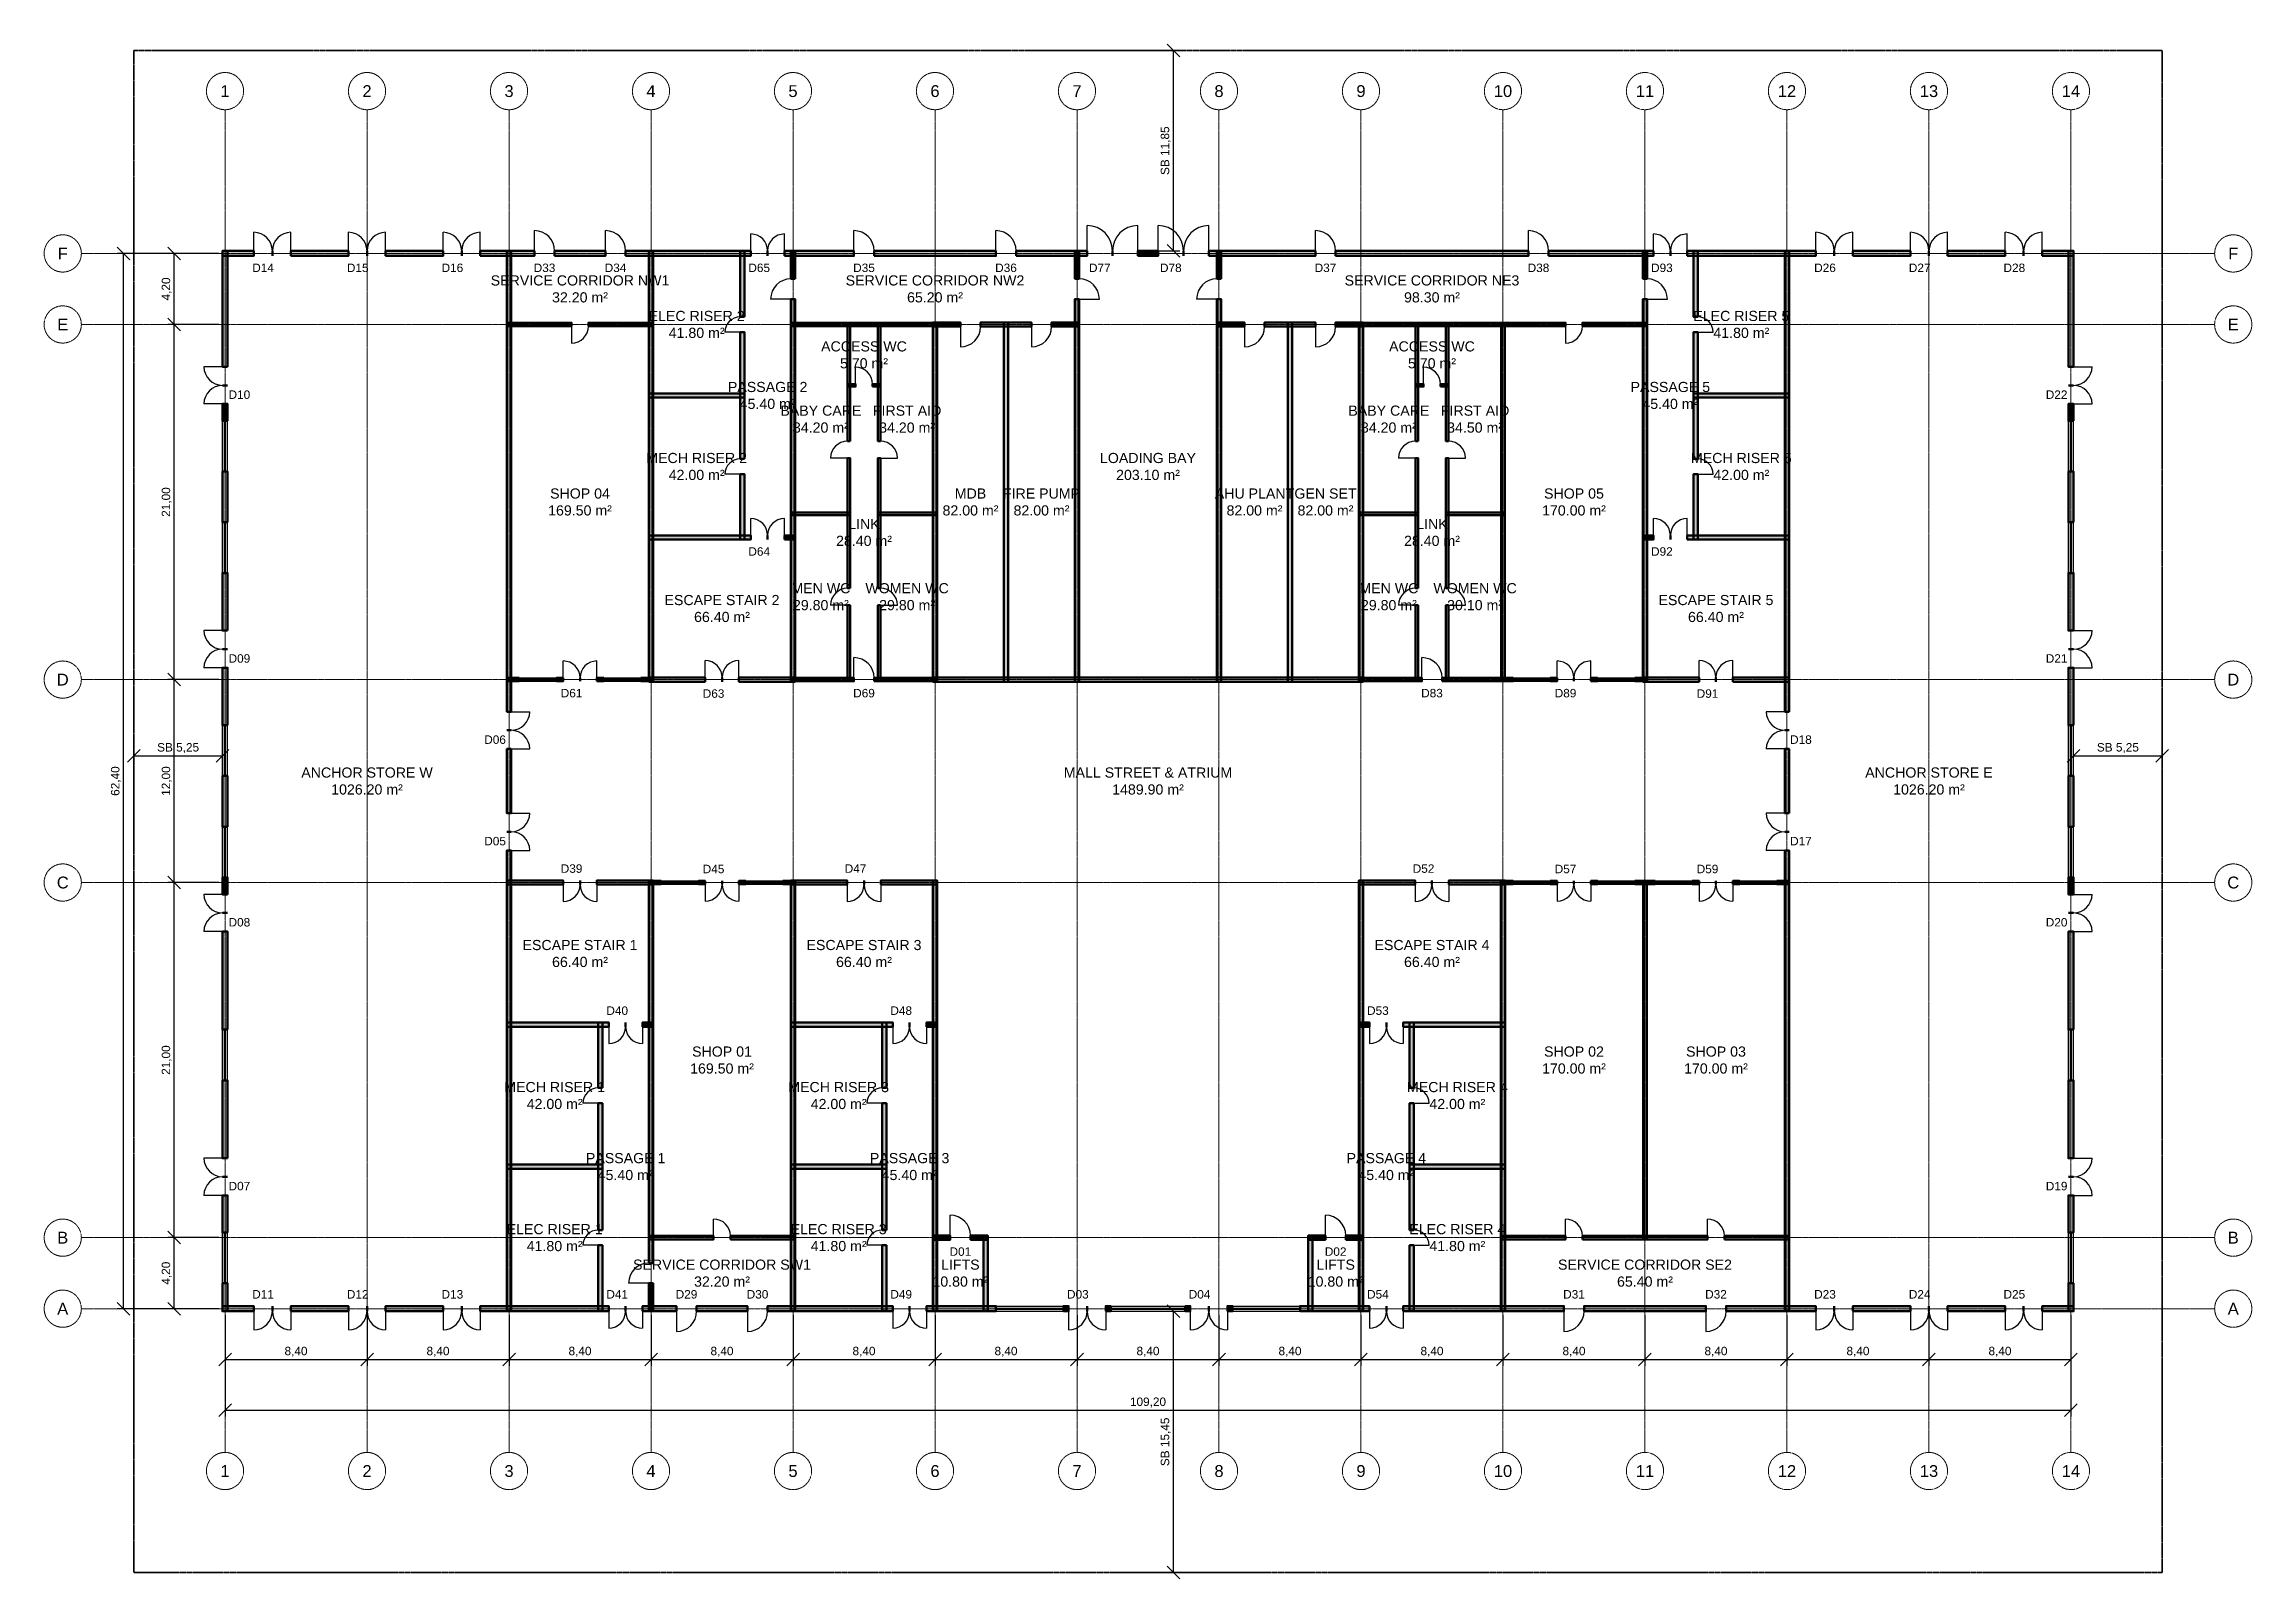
# Model space of a CAD drawing. Header units: millimetres. Extents: x -5300 to 125300, y -375 to 90375.
import ezdxf
from ezdxf.enums import TextEntityAlignment as Align

# ---------------------------------------------------------------- set-up
doc = ezdxf.new("R2010")
doc.units = ezdxf.units.MM
doc.linetypes.add('CENTER', pattern=[5.08, 3.175, -0.635, 0.635, -0.635])
doc.linetypes.add('PHANTOM', pattern=[6.35, 3.175, -0.635, 0.635, -0.635, 0.635, -0.635])
for name, color, linetype, lineweight in [('A-ACHSEN', 1, 'CENTER', 13), ('A-FENSTER', 5, 'Continuous', 25), ('A-LAGEPLAN-GRENZE', 1, 'PHANTOM', 35), ('A-MASS', 1, 'Continuous', 18), ('A-OEFFNUNG-NR', 2, 'Continuous', 18), ('A-RAUM-STEMPEL', 2, 'Continuous', 18), ('A-SCHRAFFUR', 8, 'Continuous', 9), ('A-TUER', 3, 'Continuous', 25), ('A-WAND-TRAG', 7, 'Continuous', 50)]:
    doc.layers.add(name, color=color, linetype=linetype, lineweight=lineweight)
doc.styles.add('DE-ARIAL', font='arial.ttf')
doc.dimstyles.new('DE-100-M', dxfattribs={"dimscale": 250, "dimtxt": 2, "dimasz": 1.5, "dimexe": 1.5, "dimexo": 1.5, "dimgap": 0.8, "dimtad": 1, "dimlfac": 0.001, "dimzin": 0, "dimtxsty": 'DE-ARIAL', "dimtsz": 1.5, "dimcen": 2.5, "dimclrd": 256, "dimclre": 256, "dimclrt": 256, "dimazin": 3, "dimtfac": 1, "dimtmove": 0, "dimatfit": 3})

msp = doc.modelspace()

# ---------------------------------------------------------------- texts
at = {"layer": 'A-ACHSEN', "style": 'DE-ARIAL'}
for s, p in [('1', (5400, 87600)), ('2', (13800, 87600)), ('3', (22200, 87600)), ('4', (30600, 87600)), ('5', (39000, 87600)), ('6', (47400, 87600)), ('7', (55800, 87600)), ('8', (64200, 87600)), ('9', (72600, 87600)), ('10', (81000, 87600)), ('11', (89400, 87600)), ('12', (97800, 87600)), ('13', (106200, 87600)), ('14', (114600, 87600)), ('F', (-4200, 78000)), ('F', (124200, 78000)), ('E', (-4200, 73800)), ('E', (124200, 73800)), ('D', (-4200, 52800)), ('D', (124200, 52800)), ('C', (-4200, 40800)), ('C', (124200, 40800)), ('B', (-4200, 19800)), ('B', (124200, 19800)), ('A', (-4200, 15600)), ('A', (124200, 15600)), ('1', (5400, 6000)), ('2', (13800, 6000)), ('3', (22200, 6000)), ('4', (30600, 6000)), ('5', (39000, 6000)), ('6', (47400, 6000)), ('7', (55800, 6000)), ('8', (64200, 6000)), ('9', (72600, 6000)), ('10', (81000, 6000)), ('11', (89400, 6000)), ('12', (97800, 6000)), ('13', (106200, 6000)), ('14', (114600, 6000))]:
    msp.add_text(s, height=700, dxfattribs=at).set_placement(p, align=Align.MIDDLE_CENTER)
at = {"layer": 'A-OEFFNUNG-NR', "style": 'DE-ARIAL'}
for s, p in [('D14', (7650, 77150)), ('D15', (13250, 77150)), ('D16', (18850, 77150)), ('D33', (24300, 77150)), ('D34', (28500, 77150)), ('D65', (37000, 77150)), ('D35', (43200, 77150)), ('D36', (51600, 77150)), ('D77', (57150, 77150)), ('D78', (61350, 77150)), ('D37', (70500, 77150)), ('D38', (83100, 77150)), ('D93', (90400, 77150)), ('D26', (100050, 77150)), ('D27', (105650, 77150)), ('D28', (111250, 77150)), ('D10', (6250, 69650)), ('D22', (113750, 69650)), ('D64', (37000, 60375)), ('D92', (90400, 60375)), ('D09', (6250, 54050)), ('D21', (113750, 54050)), ('D61', (25900, 52000)), ('D69', (43200, 52000)), ('D83', (76800, 52000)), ('D89', (84700, 52000)), ('D63', (34300, 51975)), ('D91', (93100, 51975)), ('D06', (21375, 49250)), ('D18', (98625, 49250)), ('D05', (21375, 43250)), ('D17', (98625, 43250)), ('D39', (25900, 41625)), ('D45', (34300, 41600)), ('D47', (42700, 41625)), ('D52', (76300, 41625)), ('D57', (84700, 41600)), ('D59', (93100, 41600)), ('D08', (6250, 38450)), ('D20', (113750, 38450)), ('D40', (28600, 33225)), ('D48', (45400, 33225)), ('D53', (73600, 33225)), ('D07', (6250, 22850)), ('D19', (113750, 22850)), ('D01', (48900, 18975)), ('D02', (71100, 18975)), ('D11', (7650, 16450)), ('D12', (13250, 16450)), ('D13', (18850, 16450)), ('D41', (28600, 16450)), ('D29', (32700, 16450)), ('D30', (36900, 16450)), ('D49', (45400, 16450)), ('D03', (55850, 16450)), ('D04', (63050, 16450)), ('D54', (73600, 16450)), ('D31', (85200, 16450)), ('D32', (93600, 16450)), ('D23', (100050, 16450)), ('D24', (105650, 16450)), ('D25', (111250, 16450))]:
    msp.add_text(s, height=500, dxfattribs=at).set_placement(p, align=Align.MIDDLE_CENTER)
at = {"layer": 'A-RAUM-STEMPEL', "char_height": 600, "attachment_point": 5, "style": 'DE-ARIAL'}
for s, insert in [('SERVICE CORRIDOR NW1\\P32.20 m²', (26400, 75900)), ('SERVICE CORRIDOR NW2\\P65.20 m²', (47400, 75900)), ('SERVICE CORRIDOR NE3\\P98.30 m²', (76800, 75900)), ('ELEC RISER 2\\P41.80 m²', (33300, 73800)), ('ELEC RISER 5\\P41.80 m²', (95100, 73800)), ('ACCESS WC\\P5.70 m²', (43200, 72000)), ('ACCESS WC\\P5.70 m²', (76800, 72000)), ('PASSAGE 2\\P45.40 m²', (37500, 69600)), ('PASSAGE 5\\P45.40 m²', (90900, 69600)), ('BABY CARE\\P34.20 m²', (40650, 68200)), ('FIRST AID\\P34.20 m²', (45750, 68200)), ('BABY CARE\\P34.20 m²', (74250, 68200)), ('FIRST AID\\P34.50 m²', (79350, 68200)), ('MECH RISER 2\\P42.00 m²', (33300, 65400)), ('LOADING BAY\\P203.10 m²', (60000, 65400)), ('MECH RISER 5\\P42.00 m²', (95100, 65400)), ('SHOP 04\\P169.50 m²', (26400, 63300)), ('MDB\\P82.00 m²', (49500, 63300)), ('FIRE PUMP\\P82.00 m²', (53700, 63300)), ('AHU PLANT\\P82.00 m²', (66300, 63300)), ('GEN SET\\P82.00 m²', (70500, 63300)), ('SHOP 05\\P170.00 m²', (85200, 63300)), ('LINK\\P28.40 m²', (43200, 61500)), ('LINK\\P28.40 m²', (76800, 61500)), ('ESCAPE STAIR 2\\P66.40 m²', (34800, 57000)), ('MEN WC\\P29.80 m²', (40650, 57700)), ('WOMEN WC\\P29.80 m²', (45750, 57700)), ('MEN WC\\P29.80 m²', (74250, 57700)), ('WOMEN WC\\P30.10 m²', (79350, 57700)), ('ESCAPE STAIR 5\\P66.40 m²', (93600, 57000)), ('ANCHOR STORE W\\P1026.20 m²', (13800, 46800)), ('MALL STREET & ATRIUM\\P1489.90 m²', (60000, 46800)), ('ANCHOR STORE E\\P1026.20 m²', (106200, 46800)), ('ESCAPE STAIR 1\\P66.40 m²', (26400, 36600)), ('ESCAPE STAIR 3\\P66.40 m²', (43200, 36600)), ('ESCAPE STAIR 4\\P66.40 m²', (76800, 36600)), ('SHOP 01\\P169.50 m²', (34800, 30300)), ('SHOP 02\\P170.00 m²', (85200, 30300)), ('SHOP 03\\P170.00 m²', (93600, 30300)), ('MECH RISER 1\\P42.00 m²', (24900, 28200)), ('MECH RISER 3\\P42.00 m²', (41700, 28200)), ('MECH RISER 4\\P42.00 m²', (78300, 28200)), ('PASSAGE 1\\P45.40 m²', (29100, 24000)), ('PASSAGE 3\\P45.40 m²', (45900, 24000)), ('PASSAGE 4\\P45.40 m²', (74100, 24000)), ('ELEC RISER 1\\P41.80 m²', (24900, 19800)), ('ELEC RISER 3\\P41.80 m²', (41700, 19800)), ('ELEC RISER 4\\P41.80 m²', (78300, 19800)), ('SERVICE CORRIDOR SW1\\P32.20 m²', (34800, 17700)), ('LIFTS\\P10.80 m²', (48900, 17700)), ('LIFTS\\P10.80 m²', (71100, 17700)), ('SERVICE CORRIDOR SE2\\P65.40 m²', (89400, 17700))]:
    msp.add_mtext(s, dxfattribs=dict(at, insert=insert))

# ---------------------------------------------------------------- dimensions: what is measured, and where the dimension line sits
at = {"layer": 'A-MASS'}
for base, p1, p2 in [((61500, 78150), (60000, 78150), (60000, 90000)), ((61500, 0), (60000, 0), (60000, 15450))]:
    msp.add_linear_dim(base=base, p1=p1, p2=p2, angle=90, text='SB <>', dimstyle='DE-100-M', dxfattribs=at).render()
for base, p1, p2 in [((-600, 15600), (5400, 15600), (5400, 78000)), ((2400, 73800), (5400, 73800), (5400, 78000)), ((2400, 52800), (5400, 52800), (5400, 73800)), ((2400, 40800), (5400, 40800), (5400, 52800)), ((2400, 19800), (5400, 19800), (5400, 40800)), ((2400, 15600), (5400, 15600), (5400, 19800))]:
    msp.add_linear_dim(base=base, p1=p1, p2=p2, angle=90, dimstyle='DE-100-M', dxfattribs=at).render()
for base, p1, p2 in [((0, 48300), (0, 46800), (5250, 46800)), ((114750, 48300), (114750, 46800), (120000, 46800))]:
    msp.add_linear_dim(base=base, p1=p1, p2=p2, text='SB <>', dimstyle='DE-100-M', dxfattribs=at).render()
for base, p1, p2 in [((5400, 12600), (5400, 15600), (13800, 15600)), ((5400, 9600), (5400, 15600), (114600, 15600)), ((13800, 12600), (13800, 15600), (22200, 15600)), ((22200, 12600), (22200, 15600), (30600, 15600)), ((30600, 12600), (30600, 15600), (39000, 15600)), ((39000, 12600), (39000, 15600), (47400, 15600)), ((47400, 12600), (47400, 15600), (55800, 15600)), ((55800, 12600), (55800, 15600), (64200, 15600)), ((64200, 12600), (64200, 15600), (72600, 15600)), ((72600, 12600), (72600, 15600), (81000, 15600)), ((81000, 12600), (81000, 15600), (89400, 15600)), ((89400, 12600), (89400, 15600), (97800, 15600)), ((97800, 12600), (97800, 15600), (106200, 15600)), ((106200, 12600), (106200, 15600), (114600, 15600))]:
    msp.add_linear_dim(base=base, p1=p1, p2=p2, dimstyle='DE-100-M', dxfattribs=at).render()

# ---------------------------------------------------------------- hatches: boundary and pattern name
at = {"layer": 'A-SCHRAFFUR'}
for points in [[(5250, 77850), (7100, 77850), (7100, 78150), (5250, 78150)], [(5550, 71300), (5550, 78150), (5250, 78150), (5250, 71300)], [(9300, 77850), (12700, 77850), (12700, 78150), (9300, 78150)], [(14900, 77850), (18300, 77850), (18300, 78150), (14900, 78150)], [(20500, 77850), (23700, 77850), (23700, 78150), (20500, 78150)], [(22325, 50900), (22325, 78125), (22075, 78125), (22075, 50900)], [(24900, 77850), (27900, 77850), (27900, 78150), (24900, 78150)], [(29100, 77850), (36500, 77850), (36500, 78150), (29100, 78150)], [(30725, 52675), (30725, 78125), (30475, 78125), (30475, 52675)], [(36125, 74250), (36125, 78125), (35875, 78125), (35875, 74250)], [(38500, 77850), (42600, 77850), (42600, 78150), (38500, 78150)], [(39125, 76500), (39125, 78125), (38875, 78125), (38875, 76500)], [(43800, 77850), (51000, 77850), (51000, 78150), (43800, 78150)], [(52200, 77850), (56400, 77850), (56400, 78150), (52200, 78150)], [(55925, 76500), (55925, 78125), (55675, 78125), (55675, 76500)], [(59400, 77850), (60600, 77850), (60600, 78150), (59400, 78150)], [(63600, 77850), (69900, 77850), (69900, 78150), (63600, 78150)], [(64325, 76500), (64325, 78125), (64075, 78125), (64075, 76500)], [(71100, 77850), (82500, 77850), (82500, 78150), (71100, 78150)], [(83700, 77850), (89900, 77850), (89900, 78150), (83700, 78150)], [(89525, 76500), (89525, 78125), (89275, 78125), (89275, 76500)], [(91900, 77850), (99500, 77850), (99500, 78150), (91900, 78150)], [(92525, 74250), (92525, 78125), (92275, 78125), (92275, 74250)], [(97925, 50900), (97925, 78125), (97675, 78125), (97675, 50900)], [(101700, 77850), (105100, 77850), (105100, 78150), (101700, 78150)], [(107300, 77850), (110700, 77850), (110700, 78150), (107300, 78150)], [(112900, 77850), (114750, 77850), (114750, 78150), (112900, 78150)], [(114750, 71300), (114750, 78150), (114450, 78150), (114450, 71300)], [(39125, 52675), (39125, 75300), (38875, 75300), (38875, 52675)], [(55925, 52675), (55925, 75300), (55675, 75300), (55675, 52675)], [(64325, 52675), (64325, 75300), (64075, 75300), (64075, 52675)], [(89525, 52675), (89525, 75300), (89275, 75300), (89275, 52675)], [(22100, 73700), (25900, 73700), (25900, 73900), (22100, 73900)], [(26900, 73700), (30700, 73700), (30700, 73900), (26900, 73900)], [(36125, 65850), (36125, 73350), (35875, 73350), (35875, 65850)], [(38900, 73700), (47500, 73700), (47500, 73900), (38900, 73900)], [(42375, 66900), (42375, 73875), (42225, 73875), (42225, 66900)], [(44175, 66900), (44175, 73875), (44025, 73875), (44025, 66900)], [(47275, 73675), (48900, 73675), (48900, 73925), (47275, 73925)], [(47525, 52675), (47525, 73925), (47275, 73925), (47275, 52675)], [(50100, 73675), (53100, 73675), (53100, 73925), (50100, 73925)], [(51725, 52675), (51725, 73925), (51475, 73925), (51475, 52675)], [(54300, 73675), (55925, 73675), (55925, 73925), (54300, 73925)], [(64075, 73675), (65700, 73675), (65700, 73925), (64075, 73925)], [(66900, 73675), (69900, 73675), (69900, 73925), (66900, 73925)], [(68525, 52675), (68525, 73925), (68275, 73925), (68275, 52675)], [(71100, 73675), (72725, 73675), (72725, 73925), (71100, 73925)], [(72725, 52675), (72725, 73925), (72475, 73925), (72475, 52675)], [(72500, 73700), (84700, 73700), (84700, 73900), (72500, 73900)], [(75975, 66900), (75975, 73875), (75825, 73875), (75825, 66900)], [(77775, 66900), (77775, 73875), (77625, 73875), (77625, 66900)], [(81100, 52700), (81100, 73900), (80900, 73900), (80900, 52700)], [(85700, 73700), (89500, 73700), (89500, 73900), (85700, 73900)], [(92525, 65850), (92525, 73350), (92275, 73350), (92275, 65850)], [(30475, 69475), (36125, 69475), (36125, 69725), (30475, 69725)], [(42225, 70125), (42700, 70125), (42700, 70275), (42225, 70275)], [(43700, 70125), (44175, 70125), (44175, 70275), (43700, 70275)], [(75825, 70125), (76300, 70125), (76300, 70275), (75825, 70275)], [(77300, 70125), (77775, 70125), (77775, 70275), (77300, 70275)], [(92275, 69475), (97925, 69475), (97925, 69725), (92275, 69725)], [(5550, 68100), (5550, 69100), (5250, 69100), (5250, 68100)], [(114750, 68100), (114750, 69100), (114450, 69100), (114450, 68100)], [(42375, 58200), (42375, 65900), (42225, 65900), (42225, 58200)], [(44175, 58200), (44175, 65900), (44025, 65900), (44025, 58200)], [(75975, 58200), (75975, 65900), (75825, 65900), (75825, 58200)], [(77775, 58200), (77775, 65900), (77625, 65900), (77625, 58200)], [(5550, 62100), (5550, 65100), (5250, 65100), (5250, 62100)], [(36125, 61075), (36125, 64950), (35875, 64950), (35875, 61075)], [(92525, 61075), (92525, 64950), (92275, 64950), (92275, 61075)], [(114750, 62100), (114750, 65100), (114450, 65100), (114450, 62100)], [(38925, 62525), (42375, 62525), (42375, 62675), (38925, 62675)], [(44025, 62525), (47475, 62525), (47475, 62675), (44025, 62675)], [(72525, 62525), (75975, 62525), (75975, 62675), (72525, 62675)], [(77625, 62525), (81075, 62525), (81075, 62675), (77625, 62675)], [(30475, 61075), (36500, 61075), (36500, 61325), (30475, 61325)], [(38500, 61075), (39125, 61075), (39125, 61325), (38500, 61325)], [(89275, 61075), (89900, 61075), (89900, 61325), (89275, 61325)], [(91900, 61075), (97925, 61075), (97925, 61325), (91900, 61325)], [(5550, 55700), (5550, 59100), (5250, 59100), (5250, 55700)], [(114750, 55700), (114750, 59100), (114450, 59100), (114450, 55700)], [(42375, 52725), (42375, 57200), (42225, 57200), (42225, 52725)], [(44175, 52725), (44175, 57200), (44025, 57200), (44025, 52725)], [(75975, 52725), (75975, 57200), (75825, 57200), (75825, 52725)], [(77775, 52725), (77775, 57200), (77625, 57200), (77625, 52725)], [(5550, 50100), (5550, 53500), (5250, 53500), (5250, 50100)], [(22100, 52700), (22800, 52700), (22800, 52900), (22100, 52900)], [(25000, 52700), (25400, 52700), (25400, 52900), (25000, 52900)], [(27400, 52700), (27800, 52700), (27800, 52900), (27400, 52900)], [(30000, 52700), (30700, 52700), (30700, 52900), (30000, 52900)], [(30475, 52675), (33800, 52675), (33800, 52925), (30475, 52925)], [(35800, 52675), (39125, 52675), (39125, 52925), (35800, 52925)], [(38900, 52700), (42600, 52700), (42600, 52900), (38900, 52900)], [(43800, 52700), (47500, 52700), (47500, 52900), (43800, 52900)], [(47275, 52675), (72725, 52675), (72725, 52925), (47275, 52925)], [(72500, 52700), (76200, 52700), (76200, 52900), (72500, 52900)], [(77400, 52700), (81600, 52700), (81600, 52900), (77400, 52900)], [(83800, 52700), (84200, 52700), (84200, 52900), (83800, 52900)], [(86200, 52700), (86600, 52700), (86600, 52900), (86200, 52900)], [(88800, 52700), (89500, 52700), (89500, 52900), (88800, 52900)], [(89275, 52675), (92600, 52675), (92600, 52925), (89275, 52925)], [(94600, 52675), (97925, 52675), (97925, 52925), (94600, 52925)], [(114750, 50100), (114750, 53500), (114450, 53500), (114450, 50100)], [(22325, 44900), (22325, 48700), (22075, 48700), (22075, 44900)], [(97925, 44900), (97925, 48700), (97675, 48700), (97675, 44900)], [(5550, 44100), (5550, 47100), (5250, 47100), (5250, 44100)], [(114750, 44100), (114750, 47100), (114450, 47100), (114450, 44100)], [(22325, 15475), (22325, 42700), (22075, 42700), (22075, 15475)], [(97925, 15475), (97925, 42700), (97675, 42700), (97675, 15475)], [(5550, 40100), (5550, 41100), (5250, 41100), (5250, 40100)], [(22075, 40675), (25400, 40675), (25400, 40925), (22075, 40925)], [(27400, 40675), (30725, 40675), (30725, 40925), (27400, 40925)], [(30725, 18300), (30725, 40925), (30475, 40925), (30475, 18300)], [(30500, 40700), (31200, 40700), (31200, 40900), (30500, 40900)], [(33400, 40700), (33800, 40700), (33800, 40900), (33400, 40900)], [(35800, 40700), (36200, 40700), (36200, 40900), (35800, 40900)], [(38400, 40700), (39100, 40700), (39100, 40900), (38400, 40900)], [(38875, 40675), (42200, 40675), (42200, 40925), (38875, 40925)], [(39125, 15475), (39125, 40925), (38875, 40925), (38875, 15475)], [(44200, 40675), (47525, 40675), (47525, 40925), (44200, 40925)], [(47525, 15475), (47525, 40925), (47275, 40925), (47275, 15475)], [(72475, 40675), (75800, 40675), (75800, 40925), (72475, 40925)], [(72725, 15475), (72725, 40925), (72475, 40925), (72475, 15475)], [(77800, 40675), (81125, 40675), (81125, 40925), (77800, 40925)], [(81125, 15475), (81125, 40925), (80875, 40925), (80875, 15475)], [(80900, 40700), (81600, 40700), (81600, 40900), (80900, 40900)], [(83800, 40700), (84200, 40700), (84200, 40900), (83800, 40900)], [(86200, 40700), (86600, 40700), (86600, 40900), (86200, 40900)], [(88800, 40700), (90000, 40700), (90000, 40900), (88800, 40900)], [(89500, 19700), (89500, 40900), (89300, 40900), (89300, 19700)], [(92200, 40700), (92600, 40700), (92600, 40900), (92200, 40900)], [(94600, 40700), (95000, 40700), (95000, 40900), (94600, 40900)], [(97200, 40700), (97900, 40700), (97900, 40900), (97200, 40900)], [(114750, 40100), (114750, 41100), (114450, 41100), (114450, 40100)], [(5550, 32100), (5550, 37900), (5250, 37900), (5250, 32100)], [(114750, 32100), (114750, 37900), (114450, 37900), (114450, 32100)], [(22075, 32275), (28100, 32275), (28100, 32525), (22075, 32525)], [(27725, 28650), (27725, 32525), (27475, 32525), (27475, 28650)], [(30100, 32275), (30725, 32275), (30725, 32525), (30100, 32525)], [(38875, 32275), (44900, 32275), (44900, 32525), (38875, 32525)], [(44525, 28650), (44525, 32525), (44275, 32525), (44275, 28650)], [(46900, 32275), (47525, 32275), (47525, 32525), (46900, 32525)], [(72475, 32275), (73100, 32275), (73100, 32525), (72475, 32525)], [(75100, 32275), (81125, 32275), (81125, 32525), (75100, 32525)], [(75725, 28650), (75725, 32525), (75475, 32525), (75475, 28650)], [(5550, 24500), (5550, 29100), (5250, 29100), (5250, 24500)], [(114750, 24500), (114750, 29100), (114450, 29100), (114450, 24500)], [(27725, 20250), (27725, 27750), (27475, 27750), (27475, 20250)], [(44525, 20250), (44525, 27750), (44275, 27750), (44275, 20250)], [(75725, 20250), (75725, 27750), (75475, 27750), (75475, 20250)], [(22075, 23875), (27725, 23875), (27725, 24125), (22075, 24125)], [(38875, 23875), (44525, 23875), (44525, 24125), (38875, 24125)], [(75475, 23875), (81125, 23875), (81125, 24125), (75475, 24125)], [(5550, 20100), (5550, 22300), (5250, 22300), (5250, 20100)], [(114750, 20100), (114750, 22300), (114450, 22300), (114450, 20100)], [(30500, 19700), (34300, 19700), (34300, 19900), (30500, 19900)], [(35300, 19700), (39100, 19700), (39100, 19900), (35300, 19900)], [(47275, 19675), (48300, 19675), (48300, 19925), (47275, 19925)], [(49500, 19675), (50525, 19675), (50525, 19925), (49500, 19925)], [(50525, 15475), (50525, 19925), (50275, 19925), (50275, 15475)], [(69475, 19675), (70500, 19675), (70500, 19925), (69475, 19925)], [(69725, 15475), (69725, 19925), (69475, 19925), (69475, 15475)], [(71700, 19675), (72725, 19675), (72725, 19925), (71700, 19925)], [(80900, 19700), (84700, 19700), (84700, 19900), (80900, 19900)], [(85700, 19700), (93100, 19700), (93100, 19900), (85700, 19900)], [(94100, 19700), (97900, 19700), (97900, 19900), (94100, 19900)], [(27725, 15475), (27725, 19350), (27475, 19350), (27475, 15475)], [(44525, 15475), (44525, 19350), (44275, 19350), (44275, 15475)], [(75725, 15475), (75725, 19350), (75475, 19350), (75475, 15475)], [(5550, 15450), (5550, 17100), (5250, 17100), (5250, 15450)], [(30725, 15475), (30725, 17100), (30475, 17100), (30475, 15475)], [(114750, 15450), (114750, 17100), (114450, 17100), (114450, 15450)], [(5250, 15450), (7100, 15450), (7100, 15750), (5250, 15750)], [(9300, 15450), (12700, 15450), (12700, 15750), (9300, 15750)], [(14900, 15450), (18300, 15450), (18300, 15750), (14900, 15750)], [(20500, 15450), (28100, 15450), (28100, 15750), (20500, 15750)], [(30100, 15450), (32100, 15450), (32100, 15750), (30100, 15750)], [(33300, 15450), (36300, 15450), (36300, 15750), (33300, 15750)], [(37500, 15450), (44900, 15450), (44900, 15750), (37500, 15750)], [(46900, 15450), (51000, 15450), (51000, 15750), (46900, 15750)], [(55000, 15450), (55300, 15450), (55300, 15750), (55000, 15750)], [(57500, 15450), (57800, 15450), (57800, 15750), (57500, 15750)], [(62200, 15450), (62500, 15450), (62500, 15750), (62200, 15750)], [(64700, 15450), (65000, 15450), (65000, 15750), (64700, 15750)], [(69000, 15450), (73100, 15450), (73100, 15750), (69000, 15750)], [(75100, 15450), (84600, 15450), (84600, 15750), (75100, 15750)], [(85800, 15450), (93000, 15450), (93000, 15750), (85800, 15750)], [(94200, 15450), (99500, 15450), (99500, 15750), (94200, 15750)], [(101700, 15450), (105100, 15450), (105100, 15750), (101700, 15750)], [(107300, 15450), (110700, 15450), (110700, 15750), (107300, 15750)], [(112900, 15450), (114750, 15450), (114750, 15750), (112900, 15750)]]:
    msp.add_hatch(color=256, dxfattribs=at).paths.add_polyline_path(points)

# ---------------------------------------------------------------- linework, layer by layer
at = {"layer": 'A-ACHSEN'}
for p, q in [((5400, 7100), (5400, 86500)), ((13800, 7100), (13800, 86500)), ((22200, 7100), (22200, 86500)), ((30600, 7100), (30600, 86500)), ((39000, 7100), (39000, 86500)), ((47400, 7100), (47400, 86500)), ((55800, 7100), (55800, 86500)), ((64200, 7100), (64200, 86500)), ((72600, 7100), (72600, 86500)), ((81000, 7100), (81000, 86500)), ((89400, 7100), (89400, 86500)), ((97800, 7100), (97800, 86500)), ((106200, 7100), (106200, 86500)), ((114600, 7100), (114600, 86500)), ((-3100, 78000), (123100, 78000)), ((-3100, 73800), (123100, 73800)), ((-3100, 52800), (123100, 52800)), ((-3100, 40800), (123100, 40800)), ((-3100, 19800), (123100, 19800)), ((-3100, 15600), (123100, 15600))]:
    msp.add_line(p, q, dxfattribs=at)
for centre in [(5400, 87600), (13800, 87600), (22200, 87600), (30600, 87600), (39000, 87600), (47400, 87600), (55800, 87600), (64200, 87600), (72600, 87600), (81000, 87600), (89400, 87600), (97800, 87600), (106200, 87600), (114600, 87600), (-4200, 78000), (124200, 78000), (-4200, 73800), (124200, 73800), (-4200, 52800), (124200, 52800), (-4200, 40800), (124200, 40800), (-4200, 19800), (124200, 19800), (-4200, 15600), (124200, 15600), (5400, 6000), (13800, 6000), (22200, 6000), (30600, 6000), (39000, 6000), (47400, 6000), (55800, 6000), (64200, 6000), (72600, 6000), (81000, 6000), (89400, 6000), (97800, 6000), (106200, 6000), (114600, 6000)]:
    msp.add_circle(centre, 1100, dxfattribs=at)
at = {"layer": 'A-FENSTER'}
for p, q in [((5250, 65100), (5250, 68100)), ((5362.5, 65100), (5362.5, 68100)), ((5437.5, 65100), (5437.5, 68100)), ((5550, 65100), (5550, 68100)), ((114450, 65100), (114450, 68100)), ((114562.5, 65100), (114562.5, 68100)), ((114637.5, 65100), (114637.5, 68100)), ((114750, 65100), (114750, 68100)), ((5250, 59100), (5250, 62100)), ((5362.5, 59100), (5362.5, 62100)), ((5437.5, 59100), (5437.5, 62100)), ((5550, 59100), (5550, 62100)), ((114450, 59100), (114450, 62100)), ((114562.5, 59100), (114562.5, 62100)), ((114637.5, 59100), (114637.5, 62100)), ((114750, 59100), (114750, 62100)), ((22800, 52900), (25000, 52900)), ((22800, 52825), (25000, 52825)), ((22800, 52775), (25000, 52775)), ((22800, 52700), (25000, 52700)), ((27800, 52900), (30000, 52900)), ((27800, 52825), (30000, 52825)), ((27800, 52775), (30000, 52775)), ((27800, 52700), (30000, 52700)), ((81600, 52900), (83800, 52900)), ((81600, 52825), (83800, 52825)), ((81600, 52775), (83800, 52775)), ((81600, 52700), (83800, 52700)), ((86600, 52900), (88800, 52900)), ((86600, 52825), (88800, 52825)), ((86600, 52775), (88800, 52775)), ((86600, 52700), (88800, 52700)), ((5250, 47100), (5250, 50100)), ((5362.5, 47100), (5362.5, 50100)), ((5437.5, 47100), (5437.5, 50100)), ((5550, 47100), (5550, 50100)), ((114450, 47100), (114450, 50100)), ((114562.5, 47100), (114562.5, 50100)), ((114637.5, 47100), (114637.5, 50100)), ((114750, 47100), (114750, 50100)), ((5250, 41100), (5250, 44100)), ((5362.5, 41100), (5362.5, 44100)), ((5437.5, 41100), (5437.5, 44100)), ((5550, 41100), (5550, 44100)), ((114450, 41100), (114450, 44100)), ((114562.5, 41100), (114562.5, 44100)), ((114637.5, 41100), (114637.5, 44100)), ((114750, 41100), (114750, 44100)), ((31200, 40900), (33400, 40900)), ((31200, 40825), (33400, 40825)), ((31200, 40775), (33400, 40775)), ((31200, 40700), (33400, 40700)), ((36200, 40900), (38400, 40900)), ((36200, 40825), (38400, 40825)), ((36200, 40775), (38400, 40775)), ((36200, 40700), (38400, 40700)), ((81600, 40900), (83800, 40900)), ((81600, 40825), (83800, 40825)), ((81600, 40775), (83800, 40775)), ((81600, 40700), (83800, 40700)), ((86600, 40900), (88800, 40900)), ((86600, 40825), (88800, 40825)), ((86600, 40775), (88800, 40775)), ((86600, 40700), (88800, 40700)), ((90000, 40900), (92200, 40900)), ((90000, 40825), (92200, 40825)), ((90000, 40775), (92200, 40775)), ((90000, 40700), (92200, 40700)), ((95000, 40900), (97200, 40900)), ((95000, 40825), (97200, 40825)), ((95000, 40775), (97200, 40775)), ((95000, 40700), (97200, 40700)), ((5250, 29100), (5250, 32100)), ((5362.5, 29100), (5362.5, 32100)), ((5437.5, 29100), (5437.5, 32100)), ((5550, 29100), (5550, 32100)), ((114450, 29100), (114450, 32100)), ((114562.5, 29100), (114562.5, 32100)), ((114637.5, 29100), (114637.5, 32100)), ((114750, 29100), (114750, 32100)), ((5250, 17100), (5250, 20100)), ((5362.5, 17100), (5362.5, 20100)), ((5437.5, 17100), (5437.5, 20100)), ((5550, 17100), (5550, 20100)), ((114450, 17100), (114450, 20100)), ((114562.5, 17100), (114562.5, 20100)), ((114637.5, 17100), (114637.5, 20100)), ((114750, 17100), (114750, 20100)), ((51000, 15750), (55000, 15750)), ((57800, 15750), (62200, 15750)), ((65000, 15750), (69000, 15750)), ((51000, 15637.5), (55000, 15637.5)), ((51000, 15562.5), (55000, 15562.5)), ((51000, 15450), (55000, 15450)), ((57800, 15637.5), (62200, 15637.5)), ((57800, 15562.5), (62200, 15562.5)), ((57800, 15450), (62200, 15450)), ((65000, 15637.5), (69000, 15637.5)), ((65000, 15562.5), (69000, 15562.5)), ((65000, 15450), (69000, 15450))]:
    msp.add_line(p, q, dxfattribs=at)
at = {"layer": 'A-LAGEPLAN-GRENZE'}
msp.add_lwpolyline([(0, 0), (120000, 0), (120000, 90000), (0, 90000)], close=True, dxfattribs=at)
at = {"layer": 'A-TUER'}
for p, q in [((7100, 78150), (7100, 79250)), ((9300, 78150), (9300, 79250)), ((12700, 78150), (12700, 79250)), ((14900, 78150), (14900, 79250)), ((18300, 78150), (18300, 79250)), ((20500, 78150), (20500, 79250)), ((23700, 78150), (23700, 79350)), ((27900, 78150), (27900, 79350)), ((36500, 78150), (36500, 79150)), ((38500, 78150), (38500, 79150)), ((42600, 78150), (42600, 79350)), ((51000, 78150), (51000, 79350)), ((56400, 78150), (56400, 79650)), ((59400, 78150), (59400, 79650)), ((60600, 78150), (60600, 79650)), ((63600, 78150), (63600, 79650)), ((69900, 78150), (69900, 79350)), ((82500, 78150), (82500, 79350)), ((89900, 78150), (89900, 79150)), ((91900, 78150), (91900, 79150)), ((99500, 78150), (99500, 79250)), ((101700, 78150), (101700, 79250)), ((105100, 78150), (105100, 79250)), ((107300, 78150), (107300, 79250)), ((110700, 78150), (110700, 79250)), ((112900, 78150), (112900, 79250)), ((38875, 75300), (37675, 75300)), ((55925, 75300), (57125, 75300)), ((64075, 75300), (62875, 75300)), ((89525, 75300), (90725, 75300)), ((25900, 73700), (25900, 72700)), ((35875, 73350), (34975, 73350)), ((48900, 73675), (48900, 72475)), ((53100, 73675), (53100, 72475)), ((65700, 73675), (65700, 72475)), ((69900, 73675), (69900, 72475)), ((84700, 73700), (84700, 72700)), ((92525, 73350), (93425, 73350)), ((5250, 71300), (4150, 71300)), ((42700, 70275), (42700, 71275)), ((76300, 70275), (76300, 71275)), ((114750, 71300), (115850, 71300)), ((5250, 69100), (4150, 69100)), ((114750, 69100), (115850, 69100)), ((42225, 65900), (41225, 65900)), ((44175, 65900), (45175, 65900)), ((75825, 65900), (74825, 65900)), ((77775, 65900), (78775, 65900)), ((35875, 64950), (34975, 64950)), ((92525, 64950), (93425, 64950)), ((36500, 61325), (36500, 62325)), ((38500, 61325), (38500, 62325)), ((89900, 61325), (89900, 62325)), ((91900, 61325), (91900, 62325)), ((42225, 57200), (41225, 57200)), ((44175, 57200), (45175, 57200)), ((75825, 57200), (74825, 57200)), ((77775, 57200), (78775, 57200)), ((5250, 55700), (4150, 55700)), ((114750, 55700), (115850, 55700)), ((25400, 52900), (25400, 53900)), ((27400, 52900), (27400, 53900)), ((33800, 52925), (33800, 53925)), ((35800, 52925), (35800, 53925)), ((42600, 52900), (42600, 54100)), ((76200, 52900), (76200, 54100)), ((84200, 52900), (84200, 53900)), ((86200, 52900), (86200, 53900)), ((92600, 52925), (92600, 53925)), ((94600, 52925), (94600, 53925)), ((5250, 53500), (4150, 53500)), ((114750, 53500), (115850, 53500)), ((22325, 50900), (23425, 50900)), ((97675, 50900), (96575, 50900)), ((22325, 48700), (23425, 48700)), ((97675, 48700), (96575, 48700)), ((22325, 44900), (23425, 44900)), ((97675, 44900), (96575, 44900)), ((22325, 42700), (23425, 42700)), ((97675, 42700), (96575, 42700)), ((25400, 40675), (25400, 39675)), ((27400, 40675), (27400, 39675)), ((33800, 40700), (33800, 39700)), ((35800, 40700), (35800, 39700)), ((42200, 40675), (42200, 39675)), ((44200, 40675), (44200, 39675)), ((75800, 40675), (75800, 39675)), ((77800, 40675), (77800, 39675)), ((84200, 40700), (84200, 39700)), ((86200, 40700), (86200, 39700)), ((92600, 40700), (92600, 39700)), ((94600, 40700), (94600, 39700)), ((5250, 40100), (4150, 40100)), ((114750, 40100), (115850, 40100)), ((5250, 37900), (4150, 37900)), ((114750, 37900), (115850, 37900)), ((28100, 32275), (28100, 31275)), ((30100, 32275), (30100, 31275)), ((44900, 32275), (44900, 31275)), ((46900, 32275), (46900, 31275)), ((73100, 32275), (73100, 31275)), ((75100, 32275), (75100, 31275)), ((27475, 27750), (26575, 27750)), ((44275, 27750), (43375, 27750)), ((75725, 27750), (76625, 27750)), ((5250, 24500), (4150, 24500)), ((114750, 24500), (115850, 24500)), ((5250, 22300), (4150, 22300)), ((114750, 22300), (115850, 22300)), ((34300, 19900), (34300, 20900)), ((48300, 19925), (48300, 21125)), ((70500, 19925), (70500, 21125)), ((84700, 19900), (84700, 20900)), ((93100, 19900), (93100, 20900)), ((27475, 19350), (26575, 19350)), ((44275, 19350), (43375, 19350)), ((75725, 19350), (76625, 19350)), ((30475, 17100), (29275, 17100)), ((7100, 15450), (7100, 14350)), ((9300, 15450), (9300, 14350)), ((12700, 15450), (12700, 14350)), ((14900, 15450), (14900, 14350)), ((18300, 15450), (18300, 14350)), ((20500, 15450), (20500, 14350)), ((28100, 15450), (28100, 14450)), ((30100, 15450), (30100, 14450)), ((32100, 15450), (32100, 14250)), ((36300, 15450), (36300, 14250)), ((44900, 15450), (44900, 14450)), ((46900, 15450), (46900, 14450)), ((55300, 15450), (55300, 14350)), ((57500, 15450), (57500, 14350)), ((62500, 15450), (62500, 14350)), ((64700, 15450), (64700, 14350)), ((73100, 15450), (73100, 14450)), ((75100, 15450), (75100, 14450)), ((84600, 15450), (84600, 14250)), ((93000, 15450), (93000, 14250)), ((99500, 15450), (99500, 14350)), ((101700, 15450), (101700, 14350)), ((105100, 15450), (105100, 14350)), ((107300, 15450), (107300, 14350)), ((110700, 15450), (110700, 14350)), ((112900, 15450), (112900, 14350))]:
    msp.add_line(p, q, dxfattribs=at)
for centre, radius, start, end in [((7100, 78150), 1100, 0, 90), ((9300, 78150), 1100, 90, 180), ((12700, 78150), 1100, 0, 90), ((14900, 78150), 1100, 90, 180), ((18300, 78150), 1100, 0, 90), ((20500, 78150), 1100, 90, 180), ((23700, 78150), 1200, 0, 90), ((27900, 78150), 1200, 0, 90), ((36500, 78150), 1000, 0, 90), ((38500, 78150), 1000, 90, 180), ((42600, 78150), 1200, 0, 90), ((51000, 78150), 1200, 0, 90), ((56400, 78150), 1500, 0, 90), ((59400, 78150), 1500, 90, 180), ((60600, 78150), 1500, 0, 90), ((63600, 78150), 1500, 90, 180), ((69900, 78150), 1200, 0, 90), ((82500, 78150), 1200, 0, 90), ((89900, 78150), 1000, 0, 90), ((91900, 78150), 1000, 90, 180), ((99500, 78150), 1100, 0, 90), ((101700, 78150), 1100, 90, 180), ((105100, 78150), 1100, 0, 90), ((107300, 78150), 1100, 90, 180), ((110700, 78150), 1100, 0, 90), ((112900, 78150), 1100, 90, 180), ((38875, 75300), 1200, 90, 180), ((55925, 75300), 1200, 0, 90), ((64075, 75300), 1200, 90, 180), ((89525, 75300), 1200, 0, 90), ((25900, 73700), 1000, -90, 0), ((35875, 73350), 900, 90, 180), ((48900, 73675), 1200, -90, 0), ((53100, 73675), 1200, -90, 0), ((65700, 73675), 1200, -90, 0), ((69900, 73675), 1200, -90, 0), ((84700, 73700), 1000, -90, 0), ((92525, 73350), 900, 0, 90), ((5250, 71300), 1100, 180, -90), ((42700, 70275), 1000, 0, 90), ((76300, 70275), 1000, 0, 90), ((114750, 71300), 1100, -90, 0), ((5250, 69100), 1100, 90, 180), ((114750, 69100), 1100, 0, 90), ((42225, 65900), 1000, 90, 180), ((44175, 65900), 1000, 0, 90), ((75825, 65900), 1000, 90, 180), ((77775, 65900), 1000, 0, 90), ((35875, 64950), 900, 90, 180), ((92525, 64950), 900, 0, 90), ((36500, 61325), 1000, 0, 90), ((38500, 61325), 1000, 90, 180), ((89900, 61325), 1000, 0, 90), ((91900, 61325), 1000, 90, 180), ((42225, 57200), 1000, 90, 180), ((44175, 57200), 1000, 0, 90), ((75825, 57200), 1000, 90, 180), ((77775, 57200), 1000, 0, 90), ((5250, 55700), 1100, 180, -90), ((114750, 55700), 1100, -90, 0), ((5250, 53500), 1100, 90, 180), ((25400, 52900), 1000, 0, 90), ((27400, 52900), 1000, 90, 180), ((33800, 52925), 1000, 0, 90), ((35800, 52925), 1000, 90, 180), ((42600, 52900), 1200, 0, 90), ((76200, 52900), 1200, 0, 90), ((84200, 52900), 1000, 0, 90), ((86200, 52900), 1000, 90, 180), ((92600, 52925), 1000, 0, 90), ((94600, 52925), 1000, 90, 180), ((114750, 53500), 1100, 0, 90), ((22325, 50900), 1100, -90, 0), ((22325, 48700), 1100, 0, 90), ((97675, 50900), 1100, 180, -90), ((97675, 48700), 1100, 90, 180), ((22325, 44900), 1100, -90, 0), ((97675, 44900), 1100, 180, -90), ((22325, 42700), 1100, 0, 90), ((97675, 42700), 1100, 90, 180), ((25400, 40675), 1000, -90, 0), ((27400, 40675), 1000, 180, -90), ((33800, 40700), 1000, -90, 0), ((35800, 40700), 1000, 180, -90), ((42200, 40675), 1000, -90, 0), ((44200, 40675), 1000, 180, -90), ((75800, 40675), 1000, -90, 0), ((77800, 40675), 1000, 180, -90), ((84200, 40700), 1000, -90, 0), ((86200, 40700), 1000, 180, -90), ((92600, 40700), 1000, -90, 0), ((94600, 40700), 1000, 180, -90), ((5250, 40100), 1100, 180, -90), ((114750, 40100), 1100, -90, 0), ((5250, 37900), 1100, 90, 180), ((114750, 37900), 1100, 0, 90), ((28100, 32275), 1000, -90, 0), ((30100, 32275), 1000, 180, -90), ((44900, 32275), 1000, -90, 0), ((46900, 32275), 1000, 180, -90), ((73100, 32275), 1000, -90, 0), ((75100, 32275), 1000, 180, -90), ((27475, 27750), 900, 90, 180), ((44275, 27750), 900, 90, 180), ((75725, 27750), 900, 0, 90), ((5250, 24500), 1100, 180, -90), ((114750, 24500), 1100, -90, 0), ((5250, 22300), 1100, 90, 180), ((114750, 22300), 1100, 0, 90), ((34300, 19900), 1000, 0, 90), ((48300, 19925), 1200, 0, 90), ((70500, 19925), 1200, 0, 90), ((84700, 19900), 1000, 0, 90), ((93100, 19900), 1000, 0, 90), ((27475, 19350), 900, 90, 180), ((44275, 19350), 900, 90, 180), ((75725, 19350), 900, 0, 90), ((30475, 17100), 1200, 90, 180), ((7100, 15450), 1100, -90, 0), ((9300, 15450), 1100, 180, -90), ((12700, 15450), 1100, -90, 0), ((14900, 15450), 1100, 180, -90), ((18300, 15450), 1100, -90, 0), ((20500, 15450), 1100, 180, -90), ((28100, 15450), 1000, -90, 0), ((30100, 15450), 1000, 180, -90), ((32100, 15450), 1200, -90, 0), ((36300, 15450), 1200, -90, 0), ((44900, 15450), 1000, -90, 0), ((46900, 15450), 1000, 180, -90), ((55300, 15450), 1100, -90, 0), ((57500, 15450), 1100, 180, -90), ((62500, 15450), 1100, -90, 0), ((64700, 15450), 1100, 180, -90), ((73100, 15450), 1000, -90, 0), ((75100, 15450), 1000, 180, -90), ((84600, 15450), 1200, -90, 0), ((93000, 15450), 1200, -90, 0), ((99500, 15450), 1100, -90, 0), ((101700, 15450), 1100, 180, -90), ((105100, 15450), 1100, -90, 0), ((107300, 15450), 1100, 180, -90), ((110700, 15450), 1100, -90, 0), ((112900, 15450), 1100, 180, -90)]:
    msp.add_arc(centre, radius, start, end, dxfattribs=at)
at = {"layer": 'A-WAND-TRAG'}
for p, q in [((7100, 77850), (7100, 78150)), ((8200, 77850), (8200, 78150)), ((8200, 77850), (8200, 78150)), ((9300, 77850), (9300, 78150)), ((12700, 77850), (12700, 78150)), ((13800, 77850), (13800, 78150)), ((13800, 77850), (13800, 78150)), ((14900, 77850), (14900, 78150)), ((18300, 77850), (18300, 78150)), ((19400, 77850), (19400, 78150)), ((19400, 77850), (19400, 78150)), ((20500, 77850), (20500, 78150)), ((23700, 77850), (23700, 78150)), ((24900, 77850), (24900, 78150)), ((27900, 77850), (27900, 78150)), ((29100, 77850), (29100, 78150)), ((36500, 77850), (36500, 78150)), ((37500, 77850), (37500, 78150)), ((37500, 77850), (37500, 78150)), ((38500, 77850), (38500, 78150)), ((42600, 77850), (42600, 78150)), ((43800, 77850), (43800, 78150)), ((51000, 77850), (51000, 78150)), ((52200, 77850), (52200, 78150)), ((56400, 77850), (56400, 78150)), ((57900, 77850), (57900, 78150)), ((57900, 77850), (57900, 78150)), ((59400, 77850), (59400, 78150)), ((60600, 77850), (60600, 78150)), ((62100, 77850), (62100, 78150)), ((62100, 77850), (62100, 78150)), ((63600, 77850), (63600, 78150)), ((69900, 77850), (69900, 78150)), ((71100, 77850), (71100, 78150)), ((82500, 77850), (82500, 78150)), ((83700, 77850), (83700, 78150)), ((89900, 77850), (89900, 78150)), ((90900, 77850), (90900, 78150)), ((90900, 77850), (90900, 78150)), ((91900, 77850), (91900, 78150)), ((99500, 77850), (99500, 78150)), ((100600, 77850), (100600, 78150)), ((100600, 77850), (100600, 78150)), ((101700, 77850), (101700, 78150)), ((105100, 77850), (105100, 78150)), ((106200, 77850), (106200, 78150)), ((106200, 77850), (106200, 78150)), ((107300, 77850), (107300, 78150)), ((110700, 77850), (110700, 78150)), ((111800, 77850), (111800, 78150)), ((111800, 77850), (111800, 78150)), ((112900, 77850), (112900, 78150)), ((39125, 76500), (38875, 76500)), ((55925, 76500), (55675, 76500)), ((64325, 76500), (64075, 76500)), ((89525, 76500), (89275, 76500)), ((39125, 75300), (38875, 75300)), ((55925, 75300), (55675, 75300)), ((64325, 75300), (64075, 75300)), ((89525, 75300), (89275, 75300)), ((25900, 73700), (25900, 73900)), ((26900, 73700), (26900, 73900)), ((36125, 74250), (35875, 74250)), ((36125, 73350), (35875, 73350)), ((48900, 73675), (48900, 73925)), ((50100, 73675), (50100, 73925)), ((53100, 73675), (53100, 73925)), ((54300, 73675), (54300, 73925)), ((65700, 73675), (65700, 73925)), ((66900, 73675), (66900, 73925)), ((69900, 73675), (69900, 73925)), ((71100, 73675), (71100, 73925)), ((84700, 73700), (84700, 73900)), ((85700, 73700), (85700, 73900)), ((92525, 74250), (92275, 74250)), ((92525, 73350), (92275, 73350)), ((5550, 71300), (5250, 71300)), ((114750, 71300), (114450, 71300)), ((5550, 70200), (5250, 70200)), ((5550, 70200), (5250, 70200)), ((42700, 70125), (42700, 70275)), ((43700, 70125), (43700, 70275)), ((76300, 70125), (76300, 70275)), ((77300, 70125), (77300, 70275)), ((114750, 70200), (114450, 70200)), ((114750, 70200), (114450, 70200)), ((5550, 69100), (5250, 69100)), ((5550, 68100), (5250, 68100)), ((114750, 69100), (114450, 69100)), ((114750, 68100), (114450, 68100)), ((42375, 66900), (42225, 66900)), ((44175, 66900), (44025, 66900)), ((75975, 66900), (75825, 66900)), ((77775, 66900), (77625, 66900)), ((36125, 65850), (35875, 65850)), ((42375, 65900), (42225, 65900)), ((44175, 65900), (44025, 65900)), ((75975, 65900), (75825, 65900)), ((77775, 65900), (77625, 65900)), ((92525, 65850), (92275, 65850)), ((5550, 65100), (5250, 65100)), ((36125, 64950), (35875, 64950)), ((92525, 64950), (92275, 64950)), ((114750, 65100), (114450, 65100)), ((5550, 62100), (5250, 62100)), ((114750, 62100), (114450, 62100)), ((36500, 61075), (36500, 61325)), ((37500, 61075), (37500, 61325)), ((37500, 61075), (37500, 61325)), ((38500, 61075), (38500, 61325)), ((89900, 61075), (89900, 61325)), ((90900, 61075), (90900, 61325)), ((90900, 61075), (90900, 61325)), ((91900, 61075), (91900, 61325)), ((5550, 59100), (5250, 59100)), ((114750, 59100), (114450, 59100)), ((42375, 58200), (42225, 58200)), ((44175, 58200), (44025, 58200)), ((75975, 58200), (75825, 58200)), ((77775, 58200), (77625, 58200)), ((42375, 57200), (42225, 57200)), ((44175, 57200), (44025, 57200)), ((75975, 57200), (75825, 57200)), ((77775, 57200), (77625, 57200)), ((5550, 55700), (5250, 55700)), ((114750, 55700), (114450, 55700)), ((5550, 54600), (5250, 54600)), ((5550, 54600), (5250, 54600)), ((114750, 54600), (114450, 54600)), ((114750, 54600), (114450, 54600)), ((5550, 53500), (5250, 53500)), ((22800, 52700), (22800, 52900)), ((25000, 52700), (25000, 52900)), ((25400, 52700), (25400, 52900)), ((26400, 52700), (26400, 52900)), ((26400, 52700), (26400, 52900)), ((27400, 52700), (27400, 52900)), ((27800, 52700), (27800, 52900)), ((30000, 52700), (30000, 52900)), ((33800, 52675), (33800, 52925)), ((34800, 52675), (34800, 52925)), ((34800, 52675), (34800, 52925)), ((35800, 52675), (35800, 52925)), ((42600, 52700), (42600, 52900)), ((43800, 52700), (43800, 52900)), ((76200, 52700), (76200, 52900)), ((77400, 52700), (77400, 52900)), ((81600, 52700), (81600, 52900)), ((83800, 52700), (83800, 52900)), ((84200, 52700), (84200, 52900)), ((85200, 52700), (85200, 52900)), ((85200, 52700), (85200, 52900)), ((86200, 52700), (86200, 52900)), ((86600, 52700), (86600, 52900)), ((88800, 52700), (88800, 52900)), ((92600, 52675), (92600, 52925)), ((93600, 52675), (93600, 52925)), ((93600, 52675), (93600, 52925)), ((94600, 52675), (94600, 52925)), ((114750, 53500), (114450, 53500)), ((5550, 50100), (5250, 50100)), ((22325, 50900), (22075, 50900)), ((22325, 49800), (22075, 49800)), ((22325, 49800), (22075, 49800)), ((97925, 50900), (97675, 50900)), ((97925, 49800), (97675, 49800)), ((97925, 49800), (97675, 49800)), ((114750, 50100), (114450, 50100)), ((22325, 48700), (22075, 48700)), ((97925, 48700), (97675, 48700)), ((5550, 47100), (5250, 47100)), ((114750, 47100), (114450, 47100)), ((22325, 44900), (22075, 44900)), ((97925, 44900), (97675, 44900)), ((5550, 44100), (5250, 44100)), ((22325, 43800), (22075, 43800)), ((22325, 43800), (22075, 43800)), ((97925, 43800), (97675, 43800)), ((97925, 43800), (97675, 43800)), ((114750, 44100), (114450, 44100)), ((22325, 42700), (22075, 42700)), ((97925, 42700), (97675, 42700)), ((5550, 41100), (5250, 41100)), ((25400, 40675), (25400, 40925)), ((26400, 40675), (26400, 40925)), ((26400, 40675), (26400, 40925)), ((27400, 40675), (27400, 40925)), ((31200, 40700), (31200, 40900)), ((33400, 40700), (33400, 40900)), ((33800, 40700), (33800, 40900)), ((34800, 40700), (34800, 40900)), ((34800, 40700), (34800, 40900)), ((35800, 40700), (35800, 40900)), ((36200, 40700), (36200, 40900)), ((38400, 40700), (38400, 40900)), ((42200, 40675), (42200, 40925)), ((43200, 40675), (43200, 40925)), ((43200, 40675), (43200, 40925)), ((44200, 40675), (44200, 40925)), ((75800, 40675), (75800, 40925)), ((76800, 40675), (76800, 40925)), ((76800, 40675), (76800, 40925)), ((77800, 40675), (77800, 40925)), ((81600, 40700), (81600, 40900)), ((83800, 40700), (83800, 40900)), ((84200, 40700), (84200, 40900)), ((85200, 40700), (85200, 40900)), ((85200, 40700), (85200, 40900)), ((86200, 40700), (86200, 40900)), ((86600, 40700), (86600, 40900)), ((88800, 40700), (88800, 40900)), ((90000, 40700), (90000, 40900)), ((92200, 40700), (92200, 40900)), ((92600, 40700), (92600, 40900)), ((93600, 40700), (93600, 40900)), ((93600, 40700), (93600, 40900)), ((94600, 40700), (94600, 40900)), ((95000, 40700), (95000, 40900)), ((97200, 40700), (97200, 40900)), ((114750, 41100), (114450, 41100)), ((5550, 40100), (5250, 40100)), ((114750, 40100), (114450, 40100)), ((5550, 39000), (5250, 39000)), ((5550, 39000), (5250, 39000)), ((5550, 37900), (5250, 37900)), ((114750, 39000), (114450, 39000)), ((114750, 39000), (114450, 39000)), ((114750, 37900), (114450, 37900)), ((5550, 32100), (5250, 32100)), ((28100, 32275), (28100, 32525)), ((29100, 32275), (29100, 32525)), ((29100, 32275), (29100, 32525)), ((30100, 32275), (30100, 32525)), ((44900, 32275), (44900, 32525)), ((45900, 32275), (45900, 32525)), ((45900, 32275), (45900, 32525)), ((46900, 32275), (46900, 32525)), ((73100, 32275), (73100, 32525)), ((74100, 32275), (74100, 32525)), ((74100, 32275), (74100, 32525)), ((75100, 32275), (75100, 32525)), ((114750, 32100), (114450, 32100)), ((5550, 29100), (5250, 29100)), ((114750, 29100), (114450, 29100)), ((27725, 28650), (27475, 28650)), ((27725, 27750), (27475, 27750)), ((44525, 28650), (44275, 28650)), ((44525, 27750), (44275, 27750)), ((75725, 28650), (75475, 28650)), ((75725, 27750), (75475, 27750)), ((5550, 24500), (5250, 24500)), ((114750, 24500), (114450, 24500)), ((5550, 23400), (5250, 23400)), ((5550, 23400), (5250, 23400)), ((5550, 22300), (5250, 22300)), ((114750, 23400), (114450, 23400)), ((114750, 23400), (114450, 23400)), ((114750, 22300), (114450, 22300)), ((5550, 20100), (5250, 20100)), ((27725, 20250), (27475, 20250)), ((34300, 19700), (34300, 19900)), ((35300, 19700), (35300, 19900)), ((44525, 20250), (44275, 20250)), ((48300, 19675), (48300, 19925)), ((49500, 19675), (49500, 19925)), ((70500, 19675), (70500, 19925)), ((71700, 19675), (71700, 19925)), ((75725, 20250), (75475, 20250)), ((84700, 19700), (84700, 19900)), ((85700, 19700), (85700, 19900)), ((93100, 19700), (93100, 19900)), ((94100, 19700), (94100, 19900)), ((114750, 20100), (114450, 20100)), ((27725, 19350), (27475, 19350)), ((30725, 18300), (30475, 18300)), ((44525, 19350), (44275, 19350)), ((75725, 19350), (75475, 19350)), ((5550, 17100), (5250, 17100)), ((30725, 17100), (30475, 17100)), ((114750, 17100), (114450, 17100)), ((7100, 15450), (7100, 15750)), ((8200, 15450), (8200, 15750)), ((8200, 15450), (8200, 15750)), ((9300, 15450), (9300, 15750)), ((12700, 15450), (12700, 15750)), ((13800, 15450), (13800, 15750)), ((13800, 15450), (13800, 15750)), ((14900, 15450), (14900, 15750)), ((18300, 15450), (18300, 15750)), ((19400, 15450), (19400, 15750)), ((19400, 15450), (19400, 15750)), ((20500, 15450), (20500, 15750)), ((28100, 15450), (28100, 15750)), ((29100, 15450), (29100, 15750)), ((29100, 15450), (29100, 15750)), ((30100, 15450), (30100, 15750)), ((32100, 15450), (32100, 15750)), ((33300, 15450), (33300, 15750)), ((36300, 15450), (36300, 15750)), ((37500, 15450), (37500, 15750)), ((44900, 15450), (44900, 15750)), ((45900, 15450), (45900, 15750)), ((45900, 15450), (45900, 15750)), ((46900, 15450), (46900, 15750)), ((51000, 15450), (51000, 15750)), ((55000, 15450), (55000, 15750)), ((55300, 15450), (55300, 15750)), ((56400, 15450), (56400, 15750)), ((56400, 15450), (56400, 15750)), ((57500, 15450), (57500, 15750)), ((57800, 15450), (57800, 15750)), ((62200, 15450), (62200, 15750)), ((62500, 15450), (62500, 15750)), ((63600, 15450), (63600, 15750)), ((63600, 15450), (63600, 15750)), ((64700, 15450), (64700, 15750)), ((65000, 15450), (65000, 15750)), ((69000, 15450), (69000, 15750)), ((73100, 15450), (73100, 15750)), ((74100, 15450), (74100, 15750)), ((74100, 15450), (74100, 15750)), ((75100, 15450), (75100, 15750)), ((84600, 15450), (84600, 15750)), ((85800, 15450), (85800, 15750)), ((93000, 15450), (93000, 15750)), ((94200, 15450), (94200, 15750)), ((99500, 15450), (99500, 15750)), ((100600, 15450), (100600, 15750)), ((100600, 15450), (100600, 15750)), ((101700, 15450), (101700, 15750)), ((105100, 15450), (105100, 15750)), ((106200, 15450), (106200, 15750)), ((106200, 15450), (106200, 15750)), ((107300, 15450), (107300, 15750)), ((110700, 15450), (110700, 15750)), ((111800, 15450), (111800, 15750)), ((111800, 15450), (111800, 15750)), ((112900, 15450), (112900, 15750))]:
    msp.add_line(p, q, dxfattribs=at)
for points in [[(5250, 77850), (7100, 77850), (7100, 78150), (5250, 78150)], [(5550, 71300), (5550, 78150), (5250, 78150), (5250, 71300)], [(9300, 77850), (12700, 77850), (12700, 78150), (9300, 78150)], [(14900, 77850), (18300, 77850), (18300, 78150), (14900, 78150)], [(20500, 77850), (23700, 77850), (23700, 78150), (20500, 78150)], [(22325, 50900), (22325, 78125), (22075, 78125), (22075, 50900)], [(24900, 77850), (27900, 77850), (27900, 78150), (24900, 78150)], [(29100, 77850), (36500, 77850), (36500, 78150), (29100, 78150)], [(30725, 52675), (30725, 78125), (30475, 78125), (30475, 52675)], [(36125, 74250), (36125, 78125), (35875, 78125), (35875, 74250)], [(38500, 77850), (42600, 77850), (42600, 78150), (38500, 78150)], [(39125, 76500), (39125, 78125), (38875, 78125), (38875, 76500)], [(43800, 77850), (51000, 77850), (51000, 78150), (43800, 78150)], [(52200, 77850), (56400, 77850), (56400, 78150), (52200, 78150)], [(55925, 76500), (55925, 78125), (55675, 78125), (55675, 76500)], [(59400, 77850), (60600, 77850), (60600, 78150), (59400, 78150)], [(63600, 77850), (69900, 77850), (69900, 78150), (63600, 78150)], [(64325, 76500), (64325, 78125), (64075, 78125), (64075, 76500)], [(71100, 77850), (82500, 77850), (82500, 78150), (71100, 78150)], [(83700, 77850), (89900, 77850), (89900, 78150), (83700, 78150)], [(89525, 76500), (89525, 78125), (89275, 78125), (89275, 76500)], [(91900, 77850), (99500, 77850), (99500, 78150), (91900, 78150)], [(92525, 74250), (92525, 78125), (92275, 78125), (92275, 74250)], [(97925, 50900), (97925, 78125), (97675, 78125), (97675, 50900)], [(101700, 77850), (105100, 77850), (105100, 78150), (101700, 78150)], [(107300, 77850), (110700, 77850), (110700, 78150), (107300, 78150)], [(112900, 77850), (114750, 77850), (114750, 78150), (112900, 78150)], [(114750, 71300), (114750, 78150), (114450, 78150), (114450, 71300)], [(39125, 52675), (39125, 75300), (38875, 75300), (38875, 52675)], [(55925, 52675), (55925, 75300), (55675, 75300), (55675, 52675)], [(64325, 52675), (64325, 75300), (64075, 75300), (64075, 52675)], [(89525, 52675), (89525, 75300), (89275, 75300), (89275, 52675)], [(22100, 73700), (25900, 73700), (25900, 73900), (22100, 73900)], [(26900, 73700), (30700, 73700), (30700, 73900), (26900, 73900)], [(36125, 65850), (36125, 73350), (35875, 73350), (35875, 65850)], [(38900, 73700), (47500, 73700), (47500, 73900), (38900, 73900)], [(42375, 66900), (42375, 73875), (42225, 73875), (42225, 66900)], [(44175, 66900), (44175, 73875), (44025, 73875), (44025, 66900)], [(47275, 73675), (48900, 73675), (48900, 73925), (47275, 73925)], [(47525, 52675), (47525, 73925), (47275, 73925), (47275, 52675)], [(50100, 73675), (53100, 73675), (53100, 73925), (50100, 73925)], [(51725, 52675), (51725, 73925), (51475, 73925), (51475, 52675)], [(54300, 73675), (55925, 73675), (55925, 73925), (54300, 73925)], [(64075, 73675), (65700, 73675), (65700, 73925), (64075, 73925)], [(66900, 73675), (69900, 73675), (69900, 73925), (66900, 73925)], [(68525, 52675), (68525, 73925), (68275, 73925), (68275, 52675)], [(71100, 73675), (72725, 73675), (72725, 73925), (71100, 73925)], [(72725, 52675), (72725, 73925), (72475, 73925), (72475, 52675)], [(72500, 73700), (84700, 73700), (84700, 73900), (72500, 73900)], [(75975, 66900), (75975, 73875), (75825, 73875), (75825, 66900)], [(77775, 66900), (77775, 73875), (77625, 73875), (77625, 66900)], [(81100, 52700), (81100, 73900), (80900, 73900), (80900, 52700)], [(85700, 73700), (89500, 73700), (89500, 73900), (85700, 73900)], [(92525, 65850), (92525, 73350), (92275, 73350), (92275, 65850)], [(30475, 69475), (36125, 69475), (36125, 69725), (30475, 69725)], [(42225, 70125), (42700, 70125), (42700, 70275), (42225, 70275)], [(43700, 70125), (44175, 70125), (44175, 70275), (43700, 70275)], [(75825, 70125), (76300, 70125), (76300, 70275), (75825, 70275)], [(77300, 70125), (77775, 70125), (77775, 70275), (77300, 70275)], [(92275, 69475), (97925, 69475), (97925, 69725), (92275, 69725)], [(5550, 68100), (5550, 69100), (5250, 69100), (5250, 68100)], [(114750, 68100), (114750, 69100), (114450, 69100), (114450, 68100)], [(42375, 58200), (42375, 65900), (42225, 65900), (42225, 58200)], [(44175, 58200), (44175, 65900), (44025, 65900), (44025, 58200)], [(75975, 58200), (75975, 65900), (75825, 65900), (75825, 58200)], [(77775, 58200), (77775, 65900), (77625, 65900), (77625, 58200)], [(5550, 62100), (5550, 65100), (5250, 65100), (5250, 62100)], [(36125, 61075), (36125, 64950), (35875, 64950), (35875, 61075)], [(92525, 61075), (92525, 64950), (92275, 64950), (92275, 61075)], [(114750, 62100), (114750, 65100), (114450, 65100), (114450, 62100)], [(38925, 62525), (42375, 62525), (42375, 62675), (38925, 62675)], [(44025, 62525), (47475, 62525), (47475, 62675), (44025, 62675)], [(72525, 62525), (75975, 62525), (75975, 62675), (72525, 62675)], [(77625, 62525), (81075, 62525), (81075, 62675), (77625, 62675)], [(30475, 61075), (36500, 61075), (36500, 61325), (30475, 61325)], [(38500, 61075), (39125, 61075), (39125, 61325), (38500, 61325)], [(89275, 61075), (89900, 61075), (89900, 61325), (89275, 61325)], [(91900, 61075), (97925, 61075), (97925, 61325), (91900, 61325)], [(5550, 55700), (5550, 59100), (5250, 59100), (5250, 55700)], [(114750, 55700), (114750, 59100), (114450, 59100), (114450, 55700)], [(42375, 52725), (42375, 57200), (42225, 57200), (42225, 52725)], [(44175, 52725), (44175, 57200), (44025, 57200), (44025, 52725)], [(75975, 52725), (75975, 57200), (75825, 57200), (75825, 52725)], [(77775, 52725), (77775, 57200), (77625, 57200), (77625, 52725)], [(5550, 50100), (5550, 53500), (5250, 53500), (5250, 50100)], [(22100, 52700), (22800, 52700), (22800, 52900), (22100, 52900)], [(25000, 52700), (25400, 52700), (25400, 52900), (25000, 52900)], [(27400, 52700), (27800, 52700), (27800, 52900), (27400, 52900)], [(30000, 52700), (30700, 52700), (30700, 52900), (30000, 52900)], [(30475, 52675), (33800, 52675), (33800, 52925), (30475, 52925)], [(35800, 52675), (39125, 52675), (39125, 52925), (35800, 52925)], [(38900, 52700), (42600, 52700), (42600, 52900), (38900, 52900)], [(43800, 52700), (47500, 52700), (47500, 52900), (43800, 52900)], [(47275, 52675), (72725, 52675), (72725, 52925), (47275, 52925)], [(72500, 52700), (76200, 52700), (76200, 52900), (72500, 52900)], [(77400, 52700), (81600, 52700), (81600, 52900), (77400, 52900)], [(83800, 52700), (84200, 52700), (84200, 52900), (83800, 52900)], [(86200, 52700), (86600, 52700), (86600, 52900), (86200, 52900)], [(88800, 52700), (89500, 52700), (89500, 52900), (88800, 52900)], [(89275, 52675), (92600, 52675), (92600, 52925), (89275, 52925)], [(94600, 52675), (97925, 52675), (97925, 52925), (94600, 52925)], [(114750, 50100), (114750, 53500), (114450, 53500), (114450, 50100)], [(22325, 44900), (22325, 48700), (22075, 48700), (22075, 44900)], [(97925, 44900), (97925, 48700), (97675, 48700), (97675, 44900)], [(5550, 44100), (5550, 47100), (5250, 47100), (5250, 44100)], [(114750, 44100), (114750, 47100), (114450, 47100), (114450, 44100)], [(22325, 15475), (22325, 42700), (22075, 42700), (22075, 15475)], [(97925, 15475), (97925, 42700), (97675, 42700), (97675, 15475)], [(5550, 40100), (5550, 41100), (5250, 41100), (5250, 40100)], [(22075, 40675), (25400, 40675), (25400, 40925), (22075, 40925)], [(27400, 40675), (30725, 40675), (30725, 40925), (27400, 40925)], [(30725, 18300), (30725, 40925), (30475, 40925), (30475, 18300)], [(30500, 40700), (31200, 40700), (31200, 40900), (30500, 40900)], [(33400, 40700), (33800, 40700), (33800, 40900), (33400, 40900)], [(35800, 40700), (36200, 40700), (36200, 40900), (35800, 40900)], [(38400, 40700), (39100, 40700), (39100, 40900), (38400, 40900)], [(38875, 40675), (42200, 40675), (42200, 40925), (38875, 40925)], [(39125, 15475), (39125, 40925), (38875, 40925), (38875, 15475)], [(44200, 40675), (47525, 40675), (47525, 40925), (44200, 40925)], [(47525, 15475), (47525, 40925), (47275, 40925), (47275, 15475)], [(72475, 40675), (75800, 40675), (75800, 40925), (72475, 40925)], [(72725, 15475), (72725, 40925), (72475, 40925), (72475, 15475)], [(77800, 40675), (81125, 40675), (81125, 40925), (77800, 40925)], [(81125, 15475), (81125, 40925), (80875, 40925), (80875, 15475)], [(80900, 40700), (81600, 40700), (81600, 40900), (80900, 40900)], [(83800, 40700), (84200, 40700), (84200, 40900), (83800, 40900)], [(86200, 40700), (86600, 40700), (86600, 40900), (86200, 40900)], [(88800, 40700), (90000, 40700), (90000, 40900), (88800, 40900)], [(89500, 19700), (89500, 40900), (89300, 40900), (89300, 19700)], [(92200, 40700), (92600, 40700), (92600, 40900), (92200, 40900)], [(94600, 40700), (95000, 40700), (95000, 40900), (94600, 40900)], [(97200, 40700), (97900, 40700), (97900, 40900), (97200, 40900)], [(114750, 40100), (114750, 41100), (114450, 41100), (114450, 40100)], [(5550, 32100), (5550, 37900), (5250, 37900), (5250, 32100)], [(114750, 32100), (114750, 37900), (114450, 37900), (114450, 32100)], [(22075, 32275), (28100, 32275), (28100, 32525), (22075, 32525)], [(27725, 28650), (27725, 32525), (27475, 32525), (27475, 28650)], [(30100, 32275), (30725, 32275), (30725, 32525), (30100, 32525)], [(38875, 32275), (44900, 32275), (44900, 32525), (38875, 32525)], [(44525, 28650), (44525, 32525), (44275, 32525), (44275, 28650)], [(46900, 32275), (47525, 32275), (47525, 32525), (46900, 32525)], [(72475, 32275), (73100, 32275), (73100, 32525), (72475, 32525)], [(75100, 32275), (81125, 32275), (81125, 32525), (75100, 32525)], [(75725, 28650), (75725, 32525), (75475, 32525), (75475, 28650)], [(5550, 24500), (5550, 29100), (5250, 29100), (5250, 24500)], [(114750, 24500), (114750, 29100), (114450, 29100), (114450, 24500)], [(27725, 20250), (27725, 27750), (27475, 27750), (27475, 20250)], [(44525, 20250), (44525, 27750), (44275, 27750), (44275, 20250)], [(75725, 20250), (75725, 27750), (75475, 27750), (75475, 20250)], [(22075, 23875), (27725, 23875), (27725, 24125), (22075, 24125)], [(38875, 23875), (44525, 23875), (44525, 24125), (38875, 24125)], [(75475, 23875), (81125, 23875), (81125, 24125), (75475, 24125)], [(5550, 20100), (5550, 22300), (5250, 22300), (5250, 20100)], [(114750, 20100), (114750, 22300), (114450, 22300), (114450, 20100)], [(30500, 19700), (34300, 19700), (34300, 19900), (30500, 19900)], [(35300, 19700), (39100, 19700), (39100, 19900), (35300, 19900)], [(47275, 19675), (48300, 19675), (48300, 19925), (47275, 19925)], [(49500, 19675), (50525, 19675), (50525, 19925), (49500, 19925)], [(50525, 15475), (50525, 19925), (50275, 19925), (50275, 15475)], [(69475, 19675), (70500, 19675), (70500, 19925), (69475, 19925)], [(69725, 15475), (69725, 19925), (69475, 19925), (69475, 15475)], [(71700, 19675), (72725, 19675), (72725, 19925), (71700, 19925)], [(80900, 19700), (84700, 19700), (84700, 19900), (80900, 19900)], [(85700, 19700), (93100, 19700), (93100, 19900), (85700, 19900)], [(94100, 19700), (97900, 19700), (97900, 19900), (94100, 19900)], [(27725, 15475), (27725, 19350), (27475, 19350), (27475, 15475)], [(44525, 15475), (44525, 19350), (44275, 19350), (44275, 15475)], [(75725, 15475), (75725, 19350), (75475, 19350), (75475, 15475)], [(5550, 15450), (5550, 17100), (5250, 17100), (5250, 15450)], [(30725, 15475), (30725, 17100), (30475, 17100), (30475, 15475)], [(114750, 15450), (114750, 17100), (114450, 17100), (114450, 15450)], [(5250, 15450), (7100, 15450), (7100, 15750), (5250, 15750)], [(9300, 15450), (12700, 15450), (12700, 15750), (9300, 15750)], [(14900, 15450), (18300, 15450), (18300, 15750), (14900, 15750)], [(20500, 15450), (28100, 15450), (28100, 15750), (20500, 15750)], [(30100, 15450), (32100, 15450), (32100, 15750), (30100, 15750)], [(33300, 15450), (36300, 15450), (36300, 15750), (33300, 15750)], [(37500, 15450), (44900, 15450), (44900, 15750), (37500, 15750)], [(46900, 15450), (51000, 15450), (51000, 15750), (46900, 15750)], [(55000, 15450), (55300, 15450), (55300, 15750), (55000, 15750)], [(57500, 15450), (57800, 15450), (57800, 15750), (57500, 15750)], [(62200, 15450), (62500, 15450), (62500, 15750), (62200, 15750)], [(64700, 15450), (65000, 15450), (65000, 15750), (64700, 15750)], [(69000, 15450), (73100, 15450), (73100, 15750), (69000, 15750)], [(75100, 15450), (84600, 15450), (84600, 15750), (75100, 15750)], [(85800, 15450), (93000, 15450), (93000, 15750), (85800, 15750)], [(94200, 15450), (99500, 15450), (99500, 15750), (94200, 15750)], [(101700, 15450), (105100, 15450), (105100, 15750), (101700, 15750)], [(107300, 15450), (110700, 15450), (110700, 15750), (107300, 15750)], [(112900, 15450), (114750, 15450), (114750, 15750), (112900, 15750)]]:
    msp.add_lwpolyline(points, close=True, dxfattribs=at)

msp.set_redraw_order([(e.dxf.handle, doc.entitydb.next_handle()) for e in msp.query("TEXT MTEXT ATTDEF DIMENSION ARC_DIMENSION")])  # texts and dimensions are drawn at this point

doc.saveas('drawing.dxf')
